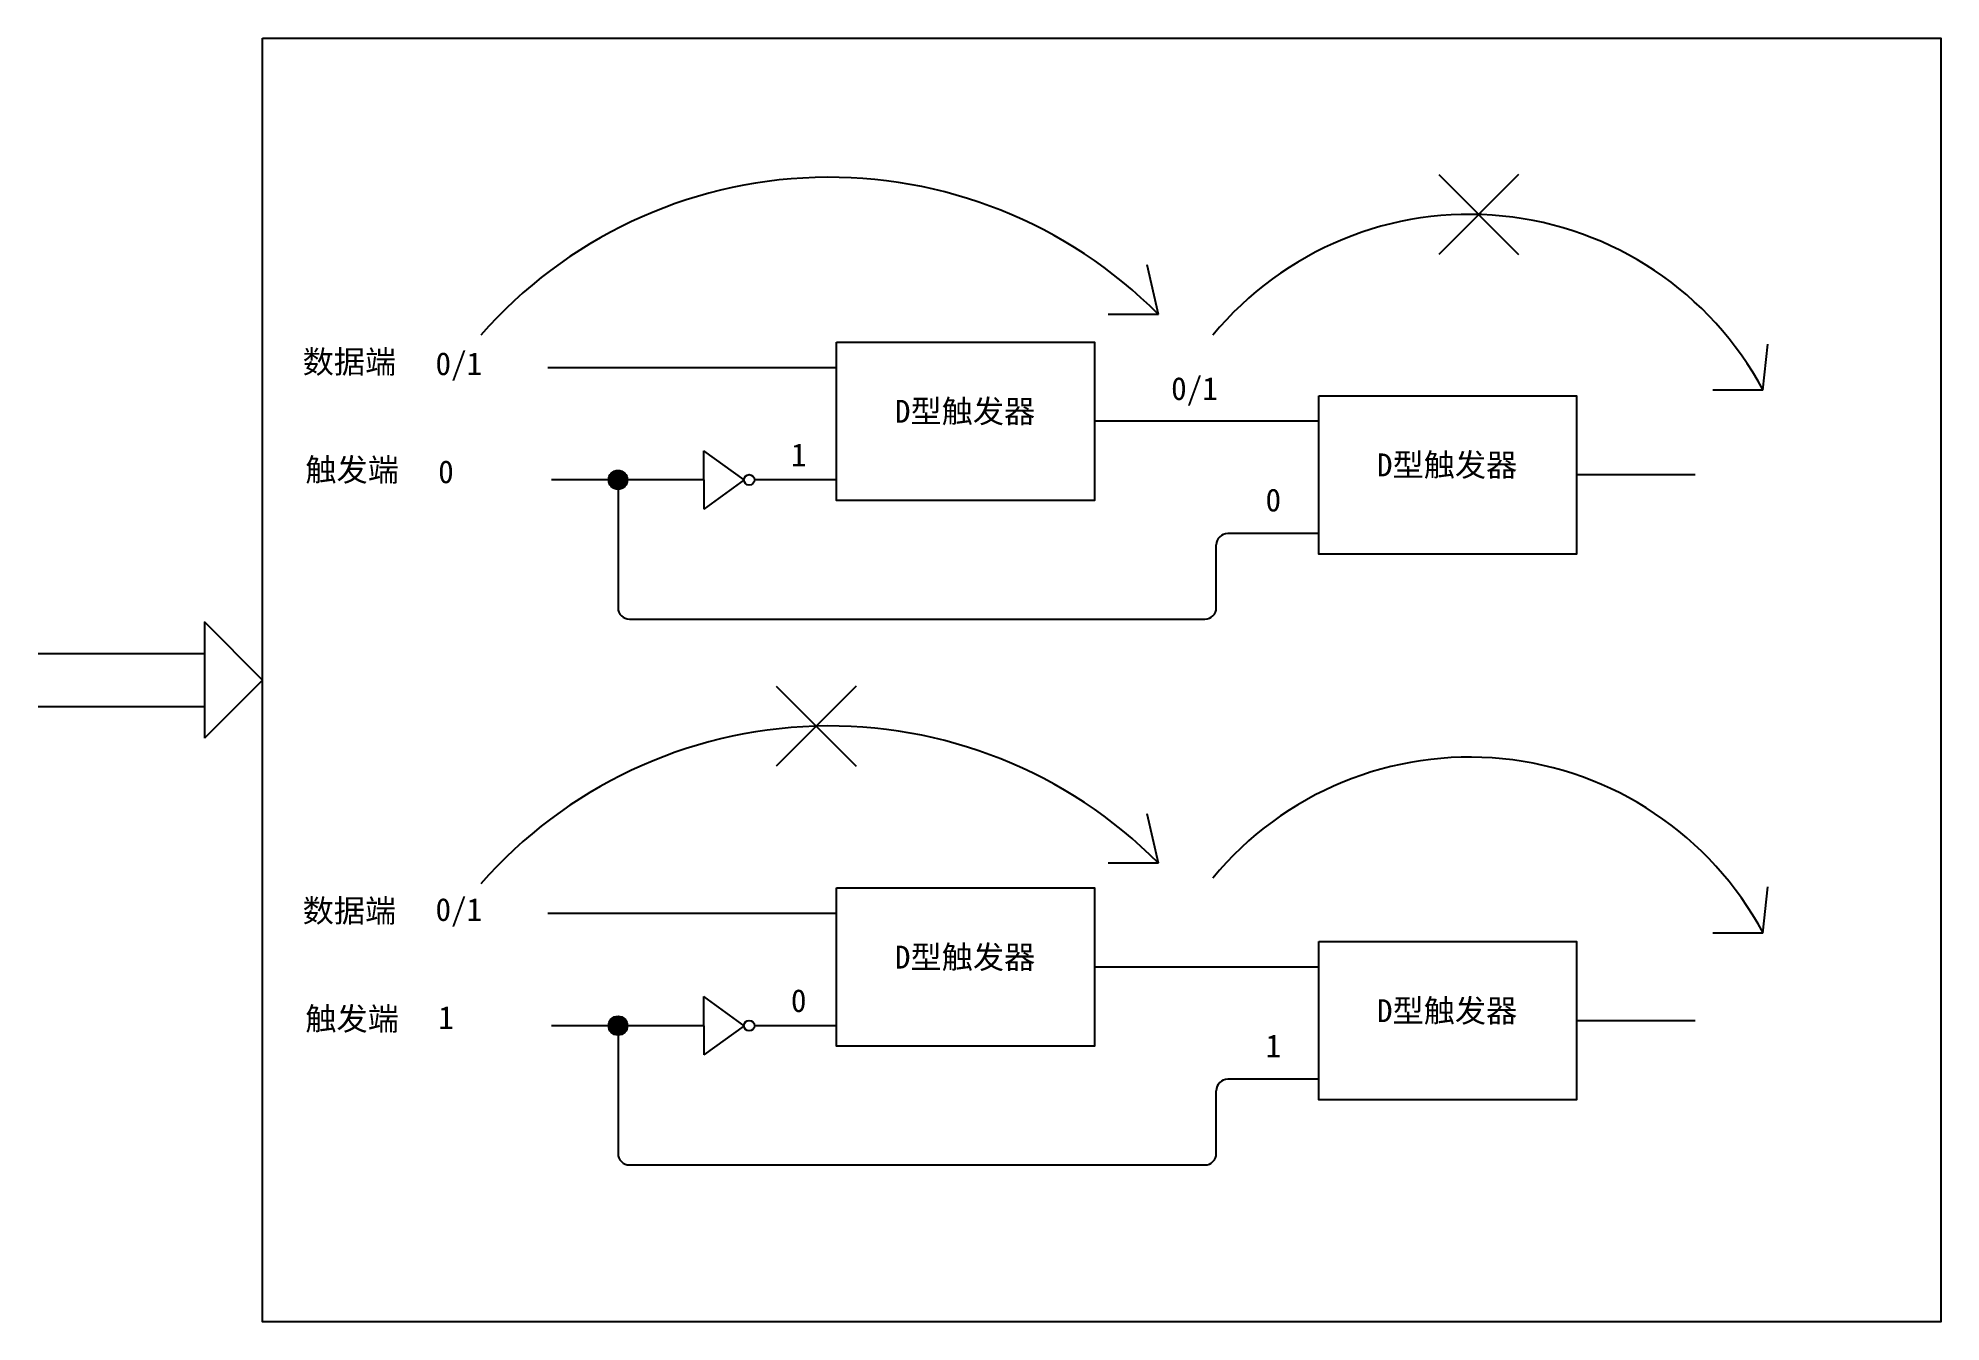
# Model space of a CAD drawing. Header units: inches. Extents: x -6 to 965, y -428 to -142.
# Drawn here: x 68.75 to 102.04, y -269.25 to -246.78 of the extents above; entities that cross this region are included whole.
import ezdxf

# ---------------------------------------------------------------- set-up
doc = ezdxf.new("R2010")
doc.units = ezdxf.units.IN
doc.header["$MEASUREMENT"] = 0
doc.styles.get("Standard").update_dxf_attribs({"font": 'arial.ttf'})

msp = doc.modelspace()

# ---------------------------------------------------------------- texts
at = {"color": 7, "true_color": 0xffffff, "char_height": 0.4, "attachment_point": 1}
for s, insert in [('{\\fSimSun|b0|i0|c134|p2;数据端}', (73.379, -252.247)), ('{\\fSimSun|b0|i0|c134|p2;D型触发器}', (83.741, -253.113)), ('{\\fSimSun|b0|i0|c134|p2;D型触发器}', (92.174, -254.051)), ('{\\fSimSun|b0|i0|c134|p2;触发端}', (73.426, -254.137)), ('{\\fSimSun|b0|i0|c134|p2;数据端}', (73.379, -261.852)), ('{\\fSimSun|b0|i0|c134|p2;D型触发器}', (83.741, -262.664)), ('{\\fSimSun|b0|i0|c134|p2;D型触发器}', (92.174, -263.602)), ('{\\fSimSun|b0|i0|c134|p2;触发端}', (73.426, -263.743))]:
    msp.add_mtext_dynamic_manual_height_columns(s, width=3.83733, gutter_width=1, heights=[0], dxfattribs=dict(at, insert=insert))
at = {"color": 85, "true_color": 0x58ba48, "char_height": 0.4, "attachment_point": 1}
for s, insert in [('{\\fSimSun|b0|i0|c134|p2;0/1}', (75.704, -252.28)), ('{\\fSimSun|b0|i0|c134|p2;0/1}', (88.574, -252.715)), ('{\\fSimSun|b0|i0|c134|p2;1}', (81.922, -253.874)), ('{\\fSimSun|b0|i0|c134|p2;0}', (75.751, -254.171)), ('{\\fSimSun|b0|i0|c134|p2;0}', (90.225, -254.666)), ('{\\fSimSun|b0|i0|c134|p2;0/1}', (75.704, -261.831)), ('{\\fSimSun|b0|i0|c134|p2;0}', (81.922, -263.425)), ('{\\fSimSun|b0|i0|c134|p2;1}', (75.751, -263.722)), ('{\\fSimSun|b0|i0|c134|p2;1}', (90.225, -264.217))]:
    msp.add_mtext_dynamic_manual_height_columns(s, width=3.83733, gutter_width=1, heights=[0], dxfattribs=dict(at, insert=insert))

# ---------------------------------------------------------------- hatches: boundary and pattern name
h = msp.add_hatch(color=256)
h.dxf.hatch_style = 1
h.paths.add_polyline_path([(78.73, -254.513), (79.063, -254.513, 1)])
h.paths.add_polyline_path([(79.063, -254.513), (78.897, -254.513), (78.897, -254.679, 0.414214)])
h.paths.add_polyline_path([(78.897, -254.513), (78.73, -254.513, 0.414214), (78.897, -254.679)])
h = msp.add_hatch(color=256)
h.dxf.hatch_style = 1
h.paths.add_polyline_path([(78.73, -264.064), (79.063, -264.064, 1)])
h.paths.add_polyline_path([(79.063, -264.064), (78.897, -264.064), (78.897, -264.23, 0.414214)])
h.paths.add_polyline_path([(78.897, -264.064), (78.73, -264.064, 0.414214), (78.897, -264.23)])

# ---------------------------------------------------------------- linework, layer by layer
at = {"color": 85, "true_color": 0x58ba48}
for p, q in [((93.254, -249.17), (94.653, -250.569)), ((94.653, -249.17), (93.254, -250.569)), ((72.679, -258.015), (71.662, -256.998)), ((71.662, -256.998), (71.662, -259.032)), ((68.751, -257.55), (71.662, -257.55)), ((72.679, -258.015), (71.662, -259.032)), ((81.665, -258.123), (83.064, -259.522)), ((83.064, -258.123), (81.665, -259.522)), ((68.751, -258.48), (71.662, -258.48))]:
    msp.add_line(p, q, dxfattribs=at)
for p, q in [((88.35, -251.618), (88.155, -250.752)), ((88.35, -251.618), (87.47, -251.618)), ((98.928, -252.944), (99.012, -252.136)), ((82.722, -252.55), (77.669, -252.55)), ((98.928, -252.944), (98.048, -252.944)), ((89.307, -253.488), (87.234, -253.488)), ((91.155, -253.488), (89.307, -253.488)), ((80.397, -254.513), (80.397, -254.003)), ((81.101, -254.513), (80.397, -254.003)), ((80.397, -254.513), (77.736, -254.513)), ((78.897, -254.513), (78.897, -256.75)), ((80.397, -254.513), (80.397, -255.024)), ((81.101, -254.513), (80.397, -255.024)), ((82.722, -254.513), (81.285, -254.513)), ((97.741, -254.426), (95.667, -254.426)), ((89.364, -256.75), (89.364, -255.651)), ((91.155, -255.451), (89.564, -255.451)), ((79.097, -256.95), (89.164, -256.95)), ((88.35, -261.22), (88.155, -260.354)), ((88.35, -261.22), (87.47, -261.22)), ((98.928, -262.442), (99.012, -261.634)), ((82.722, -262.101), (77.669, -262.101)), ((98.928, -262.442), (98.048, -262.442)), ((89.307, -263.039), (87.234, -263.039)), ((91.155, -263.039), (89.307, -263.039)), ((80.397, -264.064), (80.397, -263.554)), ((81.101, -264.064), (80.397, -263.554)), ((97.741, -263.977), (95.667, -263.977)), ((80.397, -264.064), (77.736, -264.064)), ((78.897, -264.064), (78.897, -266.301)), ((80.397, -264.064), (80.397, -264.575)), ((81.101, -264.064), (80.397, -264.575)), ((82.722, -264.064), (81.285, -264.064)), ((89.364, -266.301), (89.364, -265.202)), ((91.155, -265.002), (89.564, -265.002)), ((79.097, -266.501), (89.164, -266.501))]:
    msp.add_line(p, q)
for points in [[(72.679, -246.782), (102.041, -246.782), (102.041, -269.248), (72.679, -269.248)], [(82.722, -252.102), (87.234, -252.102), (87.234, -254.874), (82.722, -254.874)], [(91.155, -253.04), (95.667, -253.04), (95.667, -255.812), (91.155, -255.812)], [(82.722, -261.653), (87.234, -261.653), (87.234, -264.425), (82.722, -264.425)]]:
    msp.add_lwpolyline(points, close=True)
at = {"color": 7, "true_color": 0xffffff}
msp.add_lwpolyline([(91.155, -262.591), (95.667, -262.591), (95.667, -265.363), (91.155, -265.363)], close=True, dxfattribs=at)
for centre, radius in [((78.897, -254.513), 0.166), ((81.193, -254.513), 0.0921), ((78.897, -264.064), 0.166), ((81.193, -264.064), 0.0921)]:
    msp.add_circle(centre, radius)
for centre, radius, start, end in [((82.592, -257.324), 8.106, 44.7408, 138.7779), ((93.793, -255.692), 5.825, 28.1529, 140.4396), ((89.564, -255.651), 0.2, 90, 180), ((79.097, -256.75), 0.2, 180, 270), ((89.164, -256.75), 0.2, 270, 0), ((82.592, -266.925), 8.106, 44.7408, 138.7779), ((93.793, -265.19), 5.825, 28.1529, 140.4396), ((89.564, -265.202), 0.2, 90, 180), ((79.097, -266.301), 0.2, 180, 270), ((89.164, -266.301), 0.2, 270, 0)]:
    msp.add_arc(centre, radius, start, end)

msp.set_redraw_order([(e.dxf.handle, doc.entitydb.next_handle()) for e in msp.query("TEXT MTEXT ATTDEF DIMENSION ARC_DIMENSION")])  # texts and dimensions are drawn at this point

doc.saveas('drawing.dxf')
